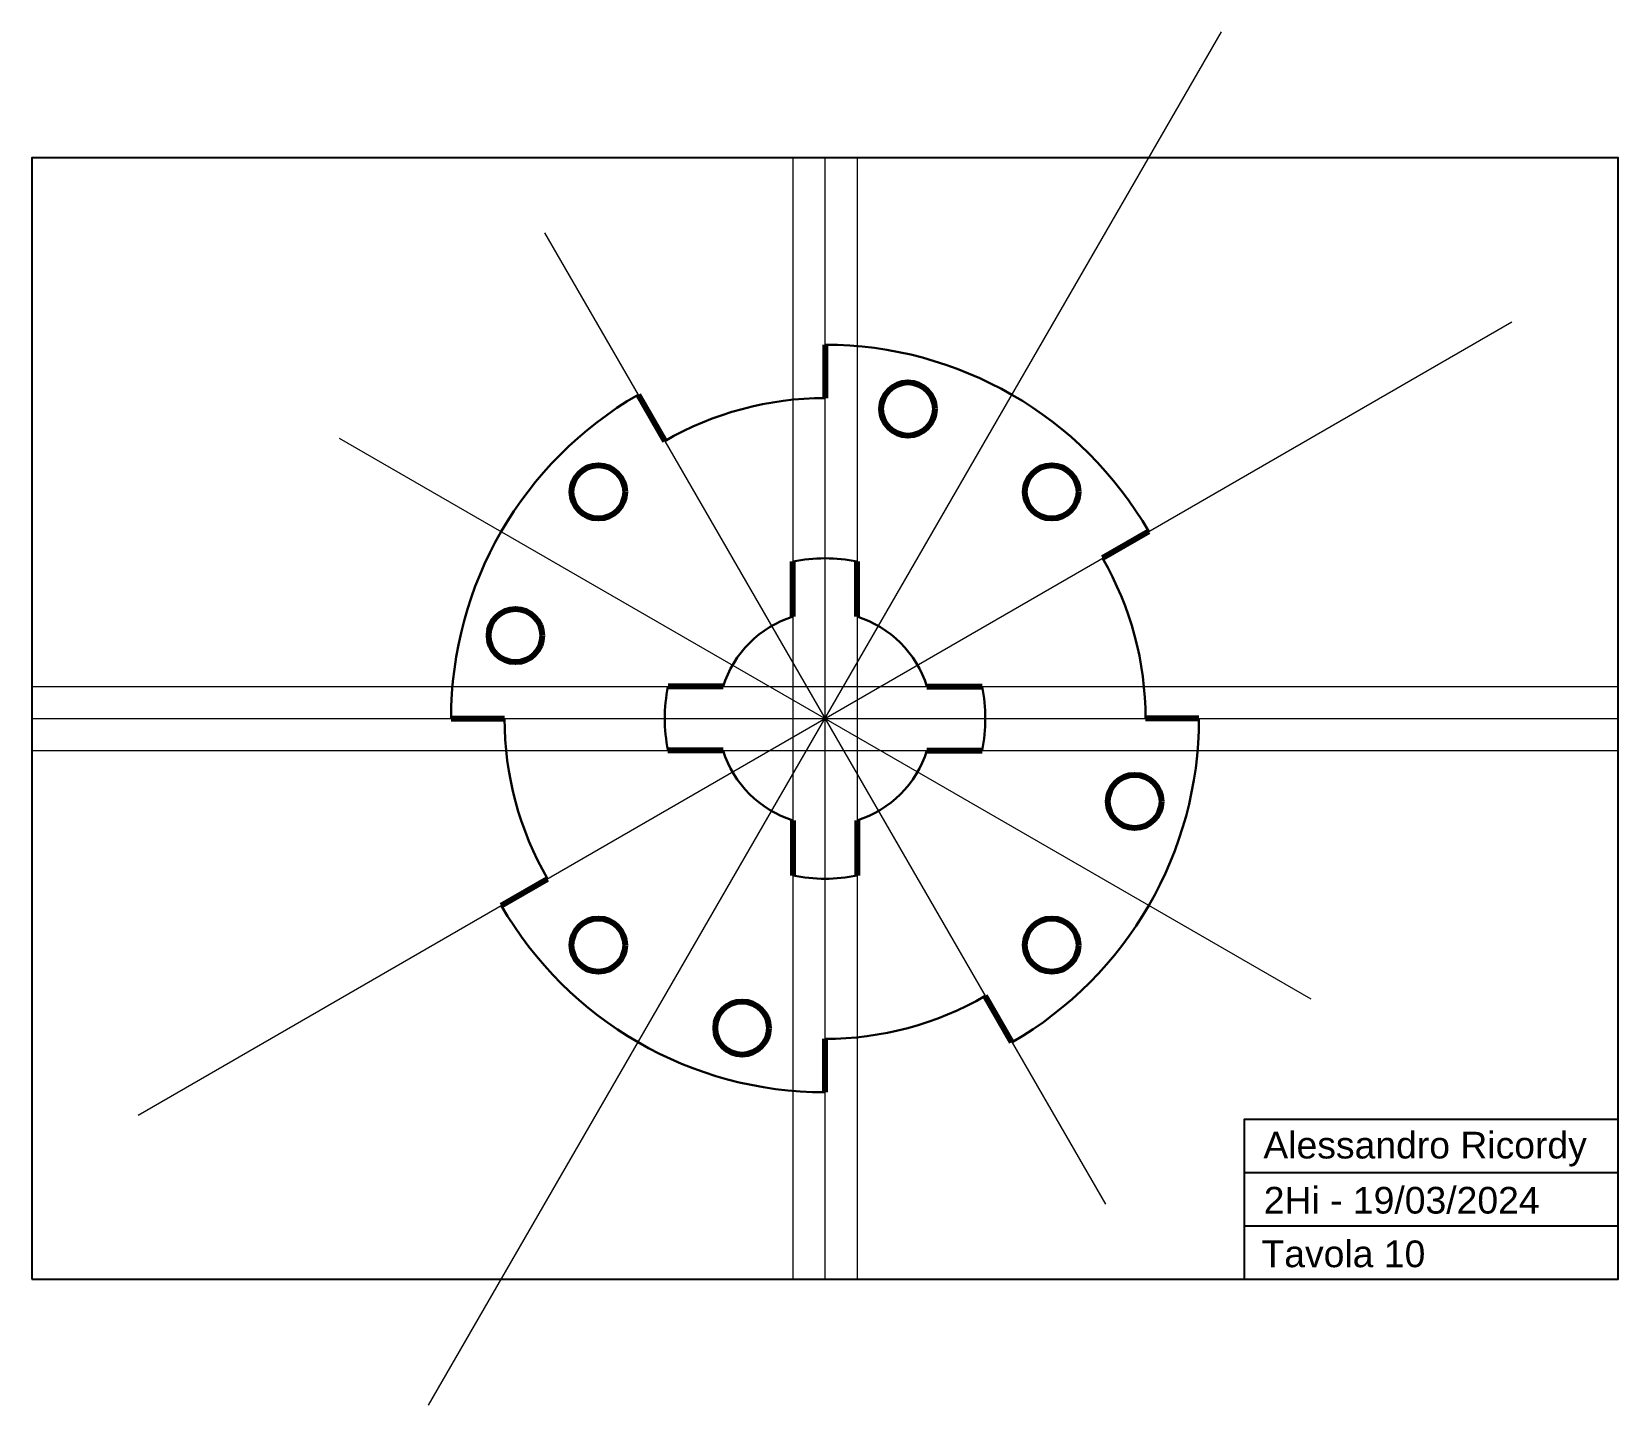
# Model space of a CAD drawing. Header units: millimetres. Extents: x 3231 to 36513, y 3878 to 11424.
# Drawn here: x 26229.8 to 26526.8, y 4521.5 to 4778.7 of the extents above; entities that cross this region are included whole.
import ezdxf

# ---------------------------------------------------------------- set-up
doc = ezdxf.new("R2010")
doc.units = ezdxf.units.MM
doc.layers.add('squadratura', color=7, linetype='Continuous', plot=False)
doc.layers.add('tav 10 guide', color=4, linetype='Continuous', lineweight=20)
doc.layers.add('tav 11 pezzo meccanico', color=5, linetype='Continuous', lineweight=30)
doc.styles.get("Standard").update_dxf_attribs({"font": 'arial.ttf'})

msp = doc.modelspace()

# ---------------------------------------------------------------- texts
at = {"layer": 'squadratura'}
for s, p in [('Alessandro Ricordy', (26460.366, 4567.722)), ('2Hi - 19/03/2024', (26460.442, 4557.405)), ('Tavola 10', (26460.018, 4547.366))]:
    msp.add_text(s, height=5, dxfattribs=at).set_placement(p)

# ---------------------------------------------------------------- blocks, each defined once
blk = doc.blocks.new('*U3')
at = {"layer": 'tav 11 pezzo meccanico', "lineweight": 80}
for p, q in [((0, 30.31), (5, 21.65)), ((29, -11.23), (29, -0.91)), ((15.92, -24.31), (5.61, -24.31)), ((-35, -30.31), (-25, -30.31))]:
    blk.add_line(p, q, dxfattribs=at)
for centre in [(-7.43, 12.12), (-22.96, -14.78)]:
    blk.add_circle(centre, 5, dxfattribs=at)
at = {"layer": 'tav 11 pezzo meccanico'}
for radius, start, end in [(70, 120.0035, 180.0031), (60, 90.0031, 120.004), (30, 90.0062, 101.5433), (20, 107.4673, 162.5536), (30, 168.4703, 180.0071)]:
    blk.add_arc((35, -30.31), radius, start, end, dxfattribs=at)
blk = doc.blocks.new('*U4')
at = {"layer": 'tav 11 pezzo meccanico', "color": 0, "linetype": 'ByBlock', "lineweight": -2, "transparency": 16777216}
for p, rotation in [((26408.62, 4685.11), 270.0000000000001), ((26348, 4615.11), 90.00000000000001), ((26413.31, 4619.8), 180)]:
    blk.add_blockref('*U3', p, dxfattribs=dict(at, rotation=rotation))
blk.add_blockref('*U3', (26343.31, 4680.42), dxfattribs=at)

# ---------------------------------------------------------------- linework, layer by layer
at = {"layer": 'squadratura'}
for p, q in [((26456.806, 4565.112), (26526.806, 4565.112)), ((26456.806, 4555.112), (26526.806, 4555.112))]:
    msp.add_line(p, q, dxfattribs=at)
msp.add_lwpolyline([(26229.806, 4545.112), (26526.806, 4545.112), (26526.806, 4755.112), (26229.806, 4755.112)], close=True, dxfattribs=at)
msp.add_lwpolyline([(26456.806, 4545.112), (26456.806, 4575.112), (26526.806, 4575.112)], dxfattribs=at)
at = {"layer": 'tav 10 guide'}
for p, q in [((26304.058, 4521.508), (26452.558, 4778.718)), ((26372.306, 4755.112), (26372.306, 4545.112)), ((26378.306, 4755.112), (26378.306, 4545.112)), ((26384.306, 4755.112), (26384.306, 4545.112)), ((26325.806, 4741.046), (26343.306, 4710.735)), ((26249.701, 4575.863), (26506.91, 4724.363)), ((26287.375, 4702.613), (26469.24, 4597.613)), ((26348.306, 4702.075), (26430.806, 4559.181)), ((26229.806, 4656.112), (26526.806, 4656.112)), ((26229.806, 4650.112), (26526.806, 4650.112)), ((26229.806, 4644.112), (26526.806, 4644.112))]:
    msp.add_line(p, q, dxfattribs=at)

# ---------------------------------------------------------------- block references
at = {"layer": 'tav 11 pezzo meccanico', "lineweight": 80}
msp.add_blockref('*U4', (0, 0), dxfattribs=at)

msp.set_redraw_order([(e.dxf.handle, doc.entitydb.next_handle()) for e in msp.query("TEXT MTEXT ATTDEF DIMENSION ARC_DIMENSION")])  # texts and dimensions are drawn at this point

doc.saveas('drawing.dxf')
